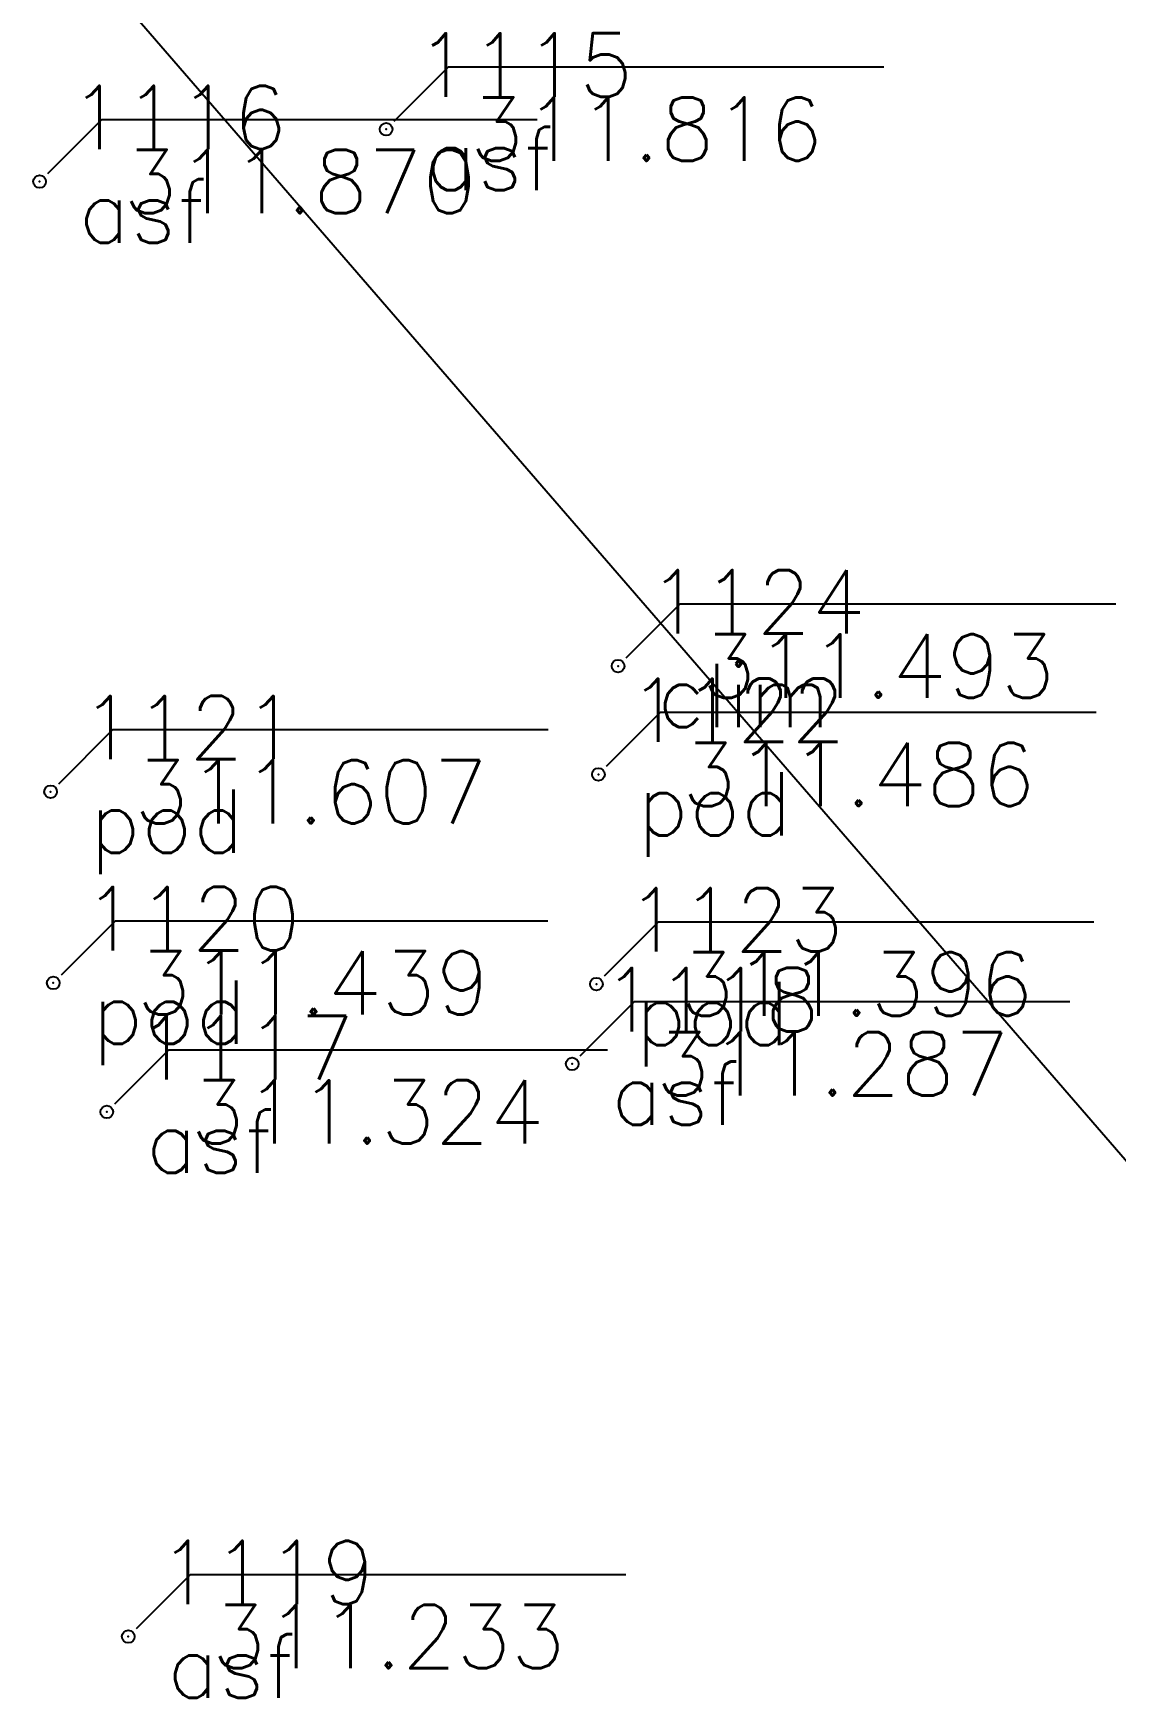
# Model space of a CAD drawing. Extents: x 611010 to 615314, y 642768 to 648579.
# Drawn here: x 614353.44 to 614364.11, y 645232.22 to 645248.62 of the extents above; entities that cross this region are included whole.
import ezdxf

# ---------------------------------------------------------------- set-up
doc = ezdxf.new("R2010")
doc.units = 0
doc.header["$LTSCALE"] = 0.5
doc.header["$MEASUREMENT"] = 0
doc.header["$PDMODE"] = 32
doc.header["$PDSIZE"] = 0.125
doc.layers.get('0').update_dxf_attribs({"color": 1, "linetype": 'CONTINUOUS'})
for name, color, linetype in [('0_pct_coduri', 20, 'CONTINUOUS'), ('0_pct_cote', 7, 'CONTINUOUS'), ('0_pct_denumiri', 7, 'CONTINUOUS'), ('0_pct_linii_marcaj', 7, 'CONTINUOUS'), ('0_pct_simboluri', 7, 'CONTINUOUS')]:
    doc.layers.add(name, color=color, linetype=linetype)
doc.layers.add('INTRAV_GEOMETRIES', color=103, linetype='CONTINUOUS', true_color=0x6cd67e)
doc.layers.get('0').off()
doc.styles.add('ROMANS', font='ROMANS.SHX')
doc.styles.get("Standard").update_dxf_attribs({"font": 'romans.shx'})

msp = doc.modelspace()

# ---------------------------------------------------------------- texts
at = {"layer": '0_pct_coduri', "style": 'ROMANS'}
for s, p in [('asf', (614357.302, 645247.072)), ('asf', (614353.888, 645246.556)), ('clim', (614359.587, 645241.784)), ('pod', (614359.393, 645240.716)), ('pod', (614353.996, 645240.545)), ('pod', (614354.022, 645238.663)), ('pod', (614359.373, 645238.651)), ('asf', (614359.135, 645237.865)), ('asf', (614354.55, 645237.392)), ('asf', (614354.761, 645232.223))]:
    msp.add_text(s, height=0.625, dxfattribs=at).set_placement(p)
at = {"layer": '0_pct_cote', "style": 'ROMANS'}
for s, p in [('311.816', (614357.742, 645247.362)), ('311.870', (614354.328, 645246.846)), ('311.493', (614360.027, 645242.074)), ('311.486', (614359.833, 645241.006)), ('311.607', (614354.436, 645240.835)), ('311.439', (614354.462, 645238.953)), ('311.396', (614359.813, 645238.941)), ('311.287', (614359.575, 645238.155)), ('311.324', (614354.99, 645237.681)), ('311.233', (614355.201, 645232.513))]:
    msp.add_text(s, height=0.625, dxfattribs=at).set_placement(p)
at = {"layer": '0_pct_denumiri', "style": 'ROMANS'}
for s, p in [('1115', (614357.213, 645247.994)), ('1116', (614353.799, 645247.478)), ('1124', (614359.498, 645242.706)), ('1122', (614359.304, 645241.638)), ('1121', (614353.907, 645241.467)), ('1120', (614353.933, 645239.585)), ('1123', (614359.284, 645239.573)), ('1118', (614359.046, 645238.787)), ('1117', (614354.461, 645238.314)), ('1119', (614354.672, 645233.145))]:
    msp.add_text(s, height=0.625, dxfattribs=at).set_placement(p)

# ---------------------------------------------------------------- blocks, each defined once
blk = doc.blocks.new('Punct')
blk.add_point((0, 0))
at = {"flags": 1}
for tag, p in [('DENPCT', (1.4, 0)), ('COTA', (1.4, -2.5)), ('COD', (1.4, -5))]:
    blk.add_attdef(tag, p, '', height=1.5, dxfattribs=at)

# ---------------------------------------------------------------- linework, layer by layer
at = {"layer": '0_pct_linii_marcaj'}
for points in [[(614356.999, 645247.754), (614357.532, 645248.287), (614361.822, 645248.287)], [(614353.585, 645247.238), (614354.118, 645247.77), (614358.408, 645247.77)], [(614359.284, 645242.466), (614359.816, 645242.999), (614364.107, 645242.999)], [(614359.09, 645241.398), (614359.623, 645241.931), (614363.913, 645241.931)], [(614353.693, 645241.227), (614354.225, 645241.76), (614358.516, 645241.76)], [(614353.719, 645239.345), (614354.252, 645239.877), (614358.512, 645239.877)], [(614359.07, 645239.333), (614359.603, 645239.865), (614363.893, 645239.865)], [(614358.832, 645238.547), (614359.365, 645239.08), (614363.655, 645239.08)], [(614354.247, 645238.074), (614354.779, 645238.606), (614359.1, 645238.606)], [(614354.458, 645232.905), (614354.99, 645233.438), (614359.281, 645233.438)]]:
    msp.add_lwpolyline(points, dxfattribs=at)
at = {"layer": 'INTRAV_GEOMETRIES'}
msp.add_lwpolyline([(612043.017, 646932.464), (612118.524, 646832.734), (612267.675, 646943.848), (612302.847, 647046.519), (612308.771, 647047.365), (612315.431, 647048.317), (612332.394, 647050.74), (612383.509, 646987.064), (612435.126, 646922.764), (612385.877, 646890.413), (612439.357, 646724.46), (612484.384, 646753.998), (612591.337, 646589.455), (612561.791, 646568.357), (612615.528, 646510.895), (612633.821, 646477.142), (612646.49, 646457.452), (612677.448, 646425.108), (612691.522, 646395.573), (612690.115, 646368.852), (612822.38, 646484.185), (612909.619, 646550.291), (613181.216, 646242.306), (613261.94, 646153.21), (613310.144, 646100.007), (613487.435, 646253.315), (613576.869, 646149.383), (613919.458, 645751.255), (614308.36, 645302.025), (614380.346, 645218.872), (614138.318, 645214.637), (614141.203, 645136.678), (614155.232, 644757.558), (613786.558, 644770.193), (613659.384, 644642.603), (613850.766, 644482.284), (613683.327, 644309.286), (613780.426, 644210.844), (613755.099, 644185.527), (614246.541, 643567.16), (614712.796, 643007.34), (614654.985, 642937.498), (614623.35, 642899.28), (614580.589, 642850.626), (614546.645, 642812.003), (614529.859, 642792.903), (614516.626, 642777.846), (614506.729, 642768.019), (614482.806, 642785.404), (614455.97, 642799.985), (614423.657, 642811.608), (614391.756, 642868.44), (614375.399, 642885.35), (614352.171, 642897.067), (614323, 642948.826), (614300.87, 642974.841), (614284.313, 642984.358), (614273.841, 642986.227), (614238.286, 643033.275), (614235.571, 643052.95), (614221.907, 643065.379), (614208.974, 643096.817), (614210.907, 643119.401), (614175.282, 643188.858), (614146.202, 643226.344), (614137.174, 643282.154), (614120.307, 643314.489), (614081.511, 643350.801), (614048.721, 643390.171), (614034.107, 643406.241), (614023.468, 643417.94), (614007.092, 643442.449), (613989.755, 643453.907), (613960.852, 643455.786), (613924.533, 643483.411), (613925.354, 643497.621), (613905.654, 643538.885), (613906.721, 643561.47), (613893.041, 643580.599), (613892.493, 643627.876), (613873.306, 643665.998), (613847.04, 643688.133), (613830.039, 643742.12), (613823.473, 643753.051), (613801.858, 643765.075), (613795.227, 643780.401), (613787.46, 643790.195), (613771.458, 643802.419), (613746.028, 643833.262), (613710.707, 643869.475), (613701.611, 643873.449), (613686.072, 643877.045), (613669.932, 643893.601), (613650.603, 643915.935), (613610.776, 643955.023), (613577.614, 643987.009), (613564.114, 643999.796), (613538.342, 644016.072), (613515.413, 644021.561), (613488.884, 644025.725), (613460.584, 644046.252), (613422.305, 644066.692), (613405.006, 644073.581), (613373.739, 644095.536), (613356.495, 644104.999), (613341.336, 644122.601), (613322.144, 644143.134), (613292.583, 644181.365), (613280.024, 644190.766), (613243.641, 644212.342), (613195.163, 644251.571), (613180.225, 644269.393), (613143.916, 644288.458), (613131.207, 644303.09), (613124.36, 644318.839), (613106.517, 644340.184), (613100.269, 644360.797), (613069.147, 644396.855), (613050.224, 644427.035), (613010.653, 644457.406), (612981.93, 644501.45), (612945.635, 644547.162), (612938.419, 644571.836), (612925.031, 644592.819), (612910.274, 644609.797), (612906.327, 644606.323), (612865.76, 644640.399), (612850.878, 644638.594), (612835.107, 644668.227), (612851.452, 644676.999), (612839.551, 644699.383), (612797.507, 644738.112), (612757.599, 644780.201), (612743.882, 644793.18), (612717.492, 644812.704), (612709.281, 644827.152), (612685.218, 644838.881), (612637.793, 644861.413), (612596.006, 644897.576), (612556.989, 644928.07), (612539.116, 644973.704), (612500.562, 644946.584), (612486.572, 644953.708), (612440.413, 645011.649), (612406.025, 645038.889), (612391.043, 645079.081), (612387.012, 645125.981), (612364.693, 645184.191), (612335.501, 645253.011), (612326.708, 645296.498), (612301.053, 645340.787), (612285.39, 645372.981), (612262.95, 645423.037), (612258.754, 645454.991), (612259.892, 645483.792), (612247.751, 645519.792), (612258.024, 645567.295), (612255.44, 645586.841), (612238.652, 645623.973), (612235.109, 645631.351), (612228.718, 645639.365), (612217.309, 645634.779), (612200.989, 645714.88), (612218.544, 645721.937), (612213.683, 645752.35), (612200.515, 645788.712), (612197.523, 645823.876), (612133.486, 645850.137), (612096.597, 645859.702), (612005.924, 645889.488), (611972.618, 645870.048), (611964.176, 645882.705), (611930.403, 645874.264), (611902.262, 645855.979), (611872.709, 645902.388), (611830.1, 645870.504), (611810.399, 645880.348), (611796.325, 645900.036), (611782.255, 645912.693), (611755.519, 645901.441), (611685.161, 645918.313), (611666.866, 645935.189), (611642.946, 645935.188), (611613.395, 645939.405), (611578.216, 645957.686), (611559.92, 645968.935), (611520.522, 645973.153), (611493.783, 646013.937), (611433.279, 645980.179), (611389.656, 645978.771), (611344.627, 645990.019), (611323.519, 646016.74), (611223.604, 646160.186), (611271.128, 646466.384), (611280.975, 646512.795), (611010.102, 646833.826), (611101.392, 646912.913), (611238.067, 647025.211), (611294.289, 647071.405), (611258.335, 647114.552), (611255.365, 647122.306), (611310.746, 647169.784), (611318.678, 647176.393), (611332.089, 647181.774), (611398.994, 647197.715), (611431.818, 647206.025), (611458.388, 647208.869), (611493.726, 647241.757), (611571.423, 647309.483), (611730.899, 647442.405), (611917.285, 647098.532)], close=True, dxfattribs=at)

# ---------------------------------------------------------------- block references
at = {"layer": '0_pct_simboluri', "xscale": 3, "yscale": 3}
for p in [(614356.919, 645247.674), (614353.505, 645247.158), (614359.204, 645242.386), (614359.01, 645241.318), (614353.613, 645241.147), (614353.639, 645239.265), (614358.99, 645239.253), (614358.752, 645238.467), (614354.167, 645237.994), (614354.378, 645232.825)]:
    msp.add_blockref('Punct', p, dxfattribs=at)

msp.set_redraw_order([(e.dxf.handle, doc.entitydb.next_handle()) for e in msp.query("TEXT MTEXT ATTDEF DIMENSION ARC_DIMENSION")])  # texts and dimensions are drawn at this point

doc.saveas('drawing.dxf')
